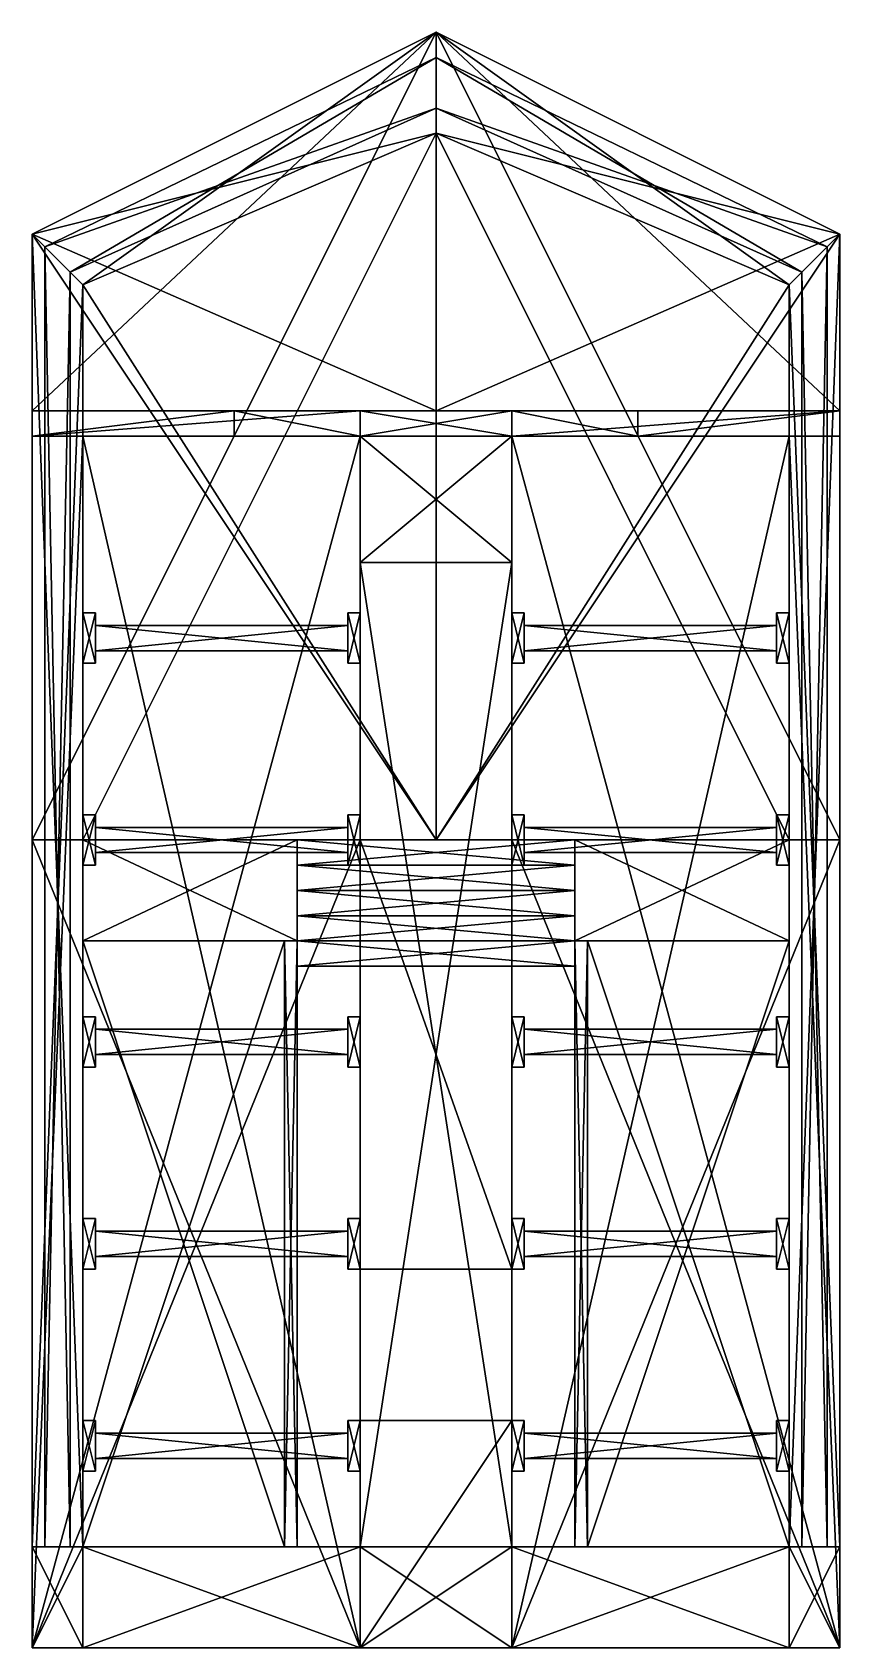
# Model space of a CAD drawing. Extents: x -256 to 256, y -448 to 576.
import ezdxf

# ---------------------------------------------------------------- set-up
doc = ezdxf.new("R2010")
doc.units = 0

msp = doc.modelspace()

# ---------------------------------------------------------------- meshes
at = {"layer": 'OBJECT000', "color": 50}
mesh = msp.add_polyface(dxfattribs=at)
corners = [(0, 576, -128), (0, 64.000031, -128), (-256, 64.000031, -128), (-256, 448.000031, -128), (0, 64.000031, -192), (0, 576, -192), (-256, 448.000031, -192), (-256, 64.000031, -192)]
mesh.append_faces([[corners[k] for k in face] for face in [(1, 3, 0), (5, 7, 4), (7, 3, 2), (1, 5, 4), (6, 0, 3), (2, 4, 7)]], dxfattribs={"vtx0": -1})
mesh.append_faces([[corners[k] for k in face] for face in [(1, 2, 3), (5, 6, 7), (7, 6, 3), (1, 0, 5), (6, 5, 0), (2, 1, 4)]], dxfattribs={"vtx2": -1})
at = {"layer": 'OBJECT001', "color": 50}
mesh = msp.add_polyface(dxfattribs=at)
corners = [(-256, -383.999969, -64), (-256, 448.000031, -64), (-224, 416.000031, -64), (-224, -383.999969, -64), (-256, 448.000031, -128), (-256, -383.999969, -128), (-224, -383.999969, -128), (-224, 416.000031, -128)]
mesh.append_faces([[corners[k] for k in face] for face in [(1, 3, 0), (5, 7, 4), (1, 5, 4), (7, 3, 2), (2, 4, 7), (6, 0, 3)]], dxfattribs={"vtx0": -1})
mesh.append_faces([[corners[k] for k in face] for face in [(1, 2, 3), (5, 6, 7), (1, 0, 5), (7, 6, 3), (2, 1, 4), (6, 5, 0)]], dxfattribs={"vtx2": -1})
at = {"layer": 'OBJECT002', "color": 50}
mesh = msp.add_polyface(dxfattribs=at)
corners = [(-224, 416.000031, -64), (-256, 448.000031, -64), (0, 576, -64), (0, 512, -64), (-256, 448.000031, -128), (-224, 416.000031, -128), (0, 512, -128), (0, 576, -128)]
mesh.append_faces([[corners[k] for k in face] for face in [(1, 3, 0), (5, 7, 4), (1, 5, 4), (7, 3, 2), (2, 4, 7), (6, 0, 3)]], dxfattribs={"vtx0": -1})
mesh.append_faces([[corners[k] for k in face] for face in [(1, 2, 3), (5, 6, 7), (1, 0, 5), (7, 6, 3), (2, 1, 4), (6, 5, 0)]], dxfattribs={"vtx2": -1})
at = {"layer": 'OBJECT003', "color": 50}
mesh = msp.add_polyface(dxfattribs=at)
corners = [(-48, -447.999969, 176), (-224, -447.999969, 64), (-224, -383.999969, 64), (-48, -383.999969, 176), (-48, -383.999969, -32), (-224, -383.999969, -32), (-224, -447.999969, -32), (-48, -447.999969, -32)]
mesh.append_faces([[corners[k] for k in face] for face in [(1, 3, 0), (5, 7, 4), (5, 1, 6), (3, 7, 0), (4, 2, 5), (0, 6, 1)]], dxfattribs={"vtx0": -1})
mesh.append_faces([[corners[k] for k in face] for face in [(1, 2, 3), (5, 6, 7), (5, 2, 1), (3, 4, 7), (4, 3, 2), (0, 7, 6)]], dxfattribs={"vtx2": -1})
at = {"layer": 'OBJECT004', "color": 50}
mesh = msp.add_polyface(dxfattribs=at)
corners = [(-224, -383.999969, -32), (-48, -383.999969, -32), (-48, -447.999969, -32), (-224, -447.999969, -32), (-224, -447.999969, -128), (-48, -447.999969, -128), (-48, -383.999969, -128), (-224, -383.999969, -128)]
mesh.append_faces([[corners[k] for k in face] for face in [(1, 3, 0), (5, 7, 4), (3, 7, 0), (5, 1, 6), (0, 6, 1), (4, 2, 5)]], dxfattribs={"vtx0": -1})
mesh.append_faces([[corners[k] for k in face] for face in [(1, 2, 3), (5, 6, 7), (3, 4, 7), (5, 2, 1), (0, 7, 6), (4, 3, 2)]], dxfattribs={"vtx2": -1})
at = {"layer": 'OBJECT005', "color": 50}
mesh = msp.add_polyface(dxfattribs=at)
corners = [(48, -383.999969, -32), (224, -383.999969, -32), (224, -447.999969, -32), (48, -447.999969, -32), (48, -447.999969, -128), (224, -447.999969, -128), (224, -383.999969, -128), (48, -383.999969, -128)]
mesh.append_faces([[corners[k] for k in face] for face in [(1, 3, 0), (5, 7, 4), (3, 7, 0), (5, 1, 6), (0, 6, 1), (4, 2, 5)]], dxfattribs={"vtx0": -1})
mesh.append_faces([[corners[k] for k in face] for face in [(1, 2, 3), (5, 6, 7), (3, 4, 7), (5, 2, 1), (0, 7, 6), (4, 3, 2)]], dxfattribs={"vtx2": -1})
at = {"layer": 'OBJECT006', "color": 50}
mesh = msp.add_polyface(dxfattribs=at)
corners = [(-224, 0.000031, -112), (-96, 0.000031, -112), (-96, -383.999969, -112), (-224, -383.999969, -112), (-224, -383.999969, -128), (-96, -383.999969, -128), (-96, 0.000031, -128), (-224, 0.000031, -128)]
mesh.append_faces([[corners[k] for k in face] for face in [(1, 3, 0), (5, 7, 4), (3, 7, 0), (5, 1, 6), (0, 6, 1), (4, 2, 5)]], dxfattribs={"vtx0": -1})
mesh.append_faces([[corners[k] for k in face] for face in [(1, 2, 3), (5, 6, 7), (3, 4, 7), (5, 2, 1), (0, 7, 6), (4, 3, 2)]], dxfattribs={"vtx2": -1})
at = {"layer": 'OBJECT007', "color": 50}
mesh = msp.add_polyface(dxfattribs=at)
corners = [(96, 0.000031, -112), (224, 0.000031, -112), (224, -383.999969, -112), (96, -383.999969, -112), (96, -383.999969, -128), (224, -383.999969, -128), (224, 0.000031, -128), (96, 0.000031, -128)]
mesh.append_faces([[corners[k] for k in face] for face in [(1, 3, 0), (5, 7, 4), (3, 7, 0), (5, 1, 6), (0, 6, 1), (4, 2, 5)]], dxfattribs={"vtx0": -1})
mesh.append_faces([[corners[k] for k in face] for face in [(1, 2, 3), (5, 6, 7), (3, 4, 7), (5, 2, 1), (0, 7, 6), (4, 3, 2)]], dxfattribs={"vtx2": -1})
at = {"layer": 'OBJECT008', "color": 50}
mesh = msp.add_polyface(dxfattribs=at)
corners = [(-96, 0.000031, -120), (-88, 0.000031, -120), (-88, -383.999969, -120), (-96, -383.999969, -120), (-96, -383.999969, -128), (-88, -383.999969, -128), (-88, 0.000031, -128), (-96, 0.000031, -128)]
mesh.append_faces([[corners[k] for k in face] for face in [(1, 3, 0), (5, 7, 4), (3, 7, 0), (5, 1, 6), (0, 6, 1), (4, 2, 5)]], dxfattribs={"vtx0": -1})
mesh.append_faces([[corners[k] for k in face] for face in [(1, 2, 3), (5, 6, 7), (3, 4, 7), (5, 2, 1), (0, 7, 6), (4, 3, 2)]], dxfattribs={"vtx2": -1})
at = {"layer": 'OBJECT009', "color": 50}
mesh = msp.add_polyface(dxfattribs=at)
corners = [(88, 0.000031, -120), (96, 0.000031, -120), (96, -383.999969, -120), (88, -383.999969, -120), (88, -383.999969, -128), (96, -383.999969, -128), (96, 0.000031, -128), (88, 0.000031, -128)]
mesh.append_faces([[corners[k] for k in face] for face in [(1, 3, 0), (5, 7, 4), (3, 7, 0), (5, 1, 6), (0, 6, 1), (4, 2, 5)]], dxfattribs={"vtx0": -1})
mesh.append_faces([[corners[k] for k in face] for face in [(1, 2, 3), (5, 6, 7), (3, 4, 7), (5, 2, 1), (0, 7, 6), (4, 3, 2)]], dxfattribs={"vtx2": -1})
at = {"layer": 'OBJECT010', "color": 50}
mesh = msp.add_polyface(dxfattribs=at)
corners = [(-224, 64.000031, -64), (-88, 64.000031, -64), (-88, 0.000031, -64), (-224, 0.000031, -64), (-224, 0.000031, -128), (-88, 0.000031, -128), (-88, 64.000031, -128), (-224, 64.000031, -128)]
mesh.append_faces([[corners[k] for k in face] for face in [(1, 3, 0), (5, 7, 4), (3, 7, 0), (5, 1, 6), (0, 6, 1), (4, 2, 5)]], dxfattribs={"vtx0": -1})
mesh.append_faces([[corners[k] for k in face] for face in [(1, 2, 3), (5, 6, 7), (3, 4, 7), (5, 2, 1), (0, 7, 6), (4, 3, 2)]], dxfattribs={"vtx2": -1})
at = {"layer": 'OBJECT011', "color": 50}
mesh = msp.add_polyface(dxfattribs=at)
corners = [(88, 64.000031, -64), (224, 64.000031, -64), (224, 0.000031, -64), (88, 0.000031, -64), (88, 0.000031, -128), (224, 0.000031, -128), (224, 64.000031, -128), (88, 64.000031, -128)]
mesh.append_faces([[corners[k] for k in face] for face in [(1, 3, 0), (5, 7, 4), (3, 7, 0), (5, 1, 6), (0, 6, 1), (4, 2, 5)]], dxfattribs={"vtx0": -1})
mesh.append_faces([[corners[k] for k in face] for face in [(1, 2, 3), (5, 6, 7), (3, 4, 7), (5, 2, 1), (0, 7, 6), (4, 3, 2)]], dxfattribs={"vtx2": -1})
at = {"layer": 'OBJECT012', "color": 50}
mesh = msp.add_polyface(dxfattribs=at)
corners = [(-88, 0.000031, -120), (88, 0.000031, -120), (88, -15.999969, -120), (-88, -15.999969, -120), (-88, -15.999969, -128), (88, -15.999969, -128), (88, 0.000031, -128), (-88, 0.000031, -128)]
mesh.append_faces([[corners[k] for k in face] for face in [(1, 3, 0), (5, 7, 4), (3, 7, 0), (5, 1, 6), (0, 6, 1), (4, 2, 5)]], dxfattribs={"vtx0": -1})
mesh.append_faces([[corners[k] for k in face] for face in [(1, 2, 3), (5, 6, 7), (3, 4, 7), (5, 2, 1), (0, 7, 6), (4, 3, 2)]], dxfattribs={"vtx2": -1})
at = {"layer": 'OBJECT013', "color": 50}
mesh = msp.add_polyface(dxfattribs=at)
corners = [(-88, 16.000031, -112), (88, 16.000031, -112), (88, 0.000031, -112), (-88, 0.000031, -112), (-88, 0.000031, -128), (88, 0.000031, -128), (88, 16.000031, -128), (-88, 16.000031, -128)]
mesh.append_faces([[corners[k] for k in face] for face in [(1, 3, 0), (5, 7, 4), (3, 7, 0), (5, 1, 6), (0, 6, 1), (4, 2, 5)]], dxfattribs={"vtx0": -1})
mesh.append_faces([[corners[k] for k in face] for face in [(1, 2, 3), (5, 6, 7), (3, 4, 7), (5, 2, 1), (0, 7, 6), (4, 3, 2)]], dxfattribs={"vtx2": -1})
at = {"layer": 'OBJECT014', "color": 50}
mesh = msp.add_polyface(dxfattribs=at)
corners = [(-88, 32.000031, -104), (88, 32.000031, -104), (88, 16.000031, -104), (-88, 16.000031, -104), (-88, 16.000031, -128), (88, 16.000031, -128), (88, 32.000031, -128), (-88, 32.000031, -128)]
mesh.append_faces([[corners[k] for k in face] for face in [(1, 3, 0), (5, 7, 4), (3, 7, 0), (5, 1, 6), (0, 6, 1), (4, 2, 5)]], dxfattribs={"vtx0": -1})
mesh.append_faces([[corners[k] for k in face] for face in [(1, 2, 3), (5, 6, 7), (3, 4, 7), (5, 2, 1), (0, 7, 6), (4, 3, 2)]], dxfattribs={"vtx2": -1})
at = {"layer": 'OBJECT015', "color": 50}
mesh = msp.add_polyface(dxfattribs=at)
corners = [(-88, 48.000031, -96), (88, 48.000031, -96), (88, 32.000031, -96), (-88, 32.000031, -96), (-88, 32.000031, -128), (88, 32.000031, -128), (88, 48.000031, -128), (-88, 48.000031, -128)]
mesh.append_faces([[corners[k] for k in face] for face in [(1, 3, 0), (5, 7, 4), (3, 7, 0), (5, 1, 6), (0, 6, 1), (4, 2, 5)]], dxfattribs={"vtx0": -1})
mesh.append_faces([[corners[k] for k in face] for face in [(1, 2, 3), (5, 6, 7), (3, 4, 7), (5, 2, 1), (0, 7, 6), (4, 3, 2)]], dxfattribs={"vtx2": -1})
at = {"layer": 'OBJECT016', "color": 50}
mesh = msp.add_polyface(dxfattribs=at)
corners = [(-88, 64.000031, -88), (88, 64.000031, -88), (88, 48.000031, -88), (-88, 48.000031, -88), (-88, 48.000031, -128), (88, 48.000031, -128), (88, 64.000031, -128), (-88, 64.000031, -128)]
mesh.append_faces([[corners[k] for k in face] for face in [(1, 3, 0), (5, 7, 4), (3, 7, 0), (5, 1, 6), (0, 6, 1), (4, 2, 5)]], dxfattribs={"vtx0": -1})
mesh.append_faces([[corners[k] for k in face] for face in [(1, 2, 3), (5, 6, 7), (3, 4, 7), (5, 2, 1), (0, 7, 6), (4, 3, 2)]], dxfattribs={"vtx2": -1})
at = {"layer": 'OBJECT017', "color": 50}
mesh = msp.add_polyface(dxfattribs=at)
corners = [(0, 64.000031, -80), (-224, 64.000031, -80), (-224, 416.000031, -80), (0, 512, -80), (0, 512, -128), (-224, 416.000031, -128), (-224, 64.000031, -128), (0, 64.000031, -128)]
mesh.append_faces([[corners[k] for k in face] for face in [(1, 3, 0), (5, 7, 4), (5, 1, 6), (3, 7, 0), (4, 2, 5), (0, 6, 1)]], dxfattribs={"vtx0": -1})
mesh.append_faces([[corners[k] for k in face] for face in [(1, 2, 3), (5, 6, 7), (5, 2, 1), (3, 4, 7), (4, 3, 2), (0, 7, 6)]], dxfattribs={"vtx2": -1})
at = {"layer": 'OBJECT018', "color": 50}
mesh = msp.add_polyface(dxfattribs=at)
corners = [(-248, 440.000031, 32), (-232, 424.000031, 32), (-232, -383.999969, 32), (-248, -383.999969, 32), (-248, -383.999969, -64), (-232, -383.999969, -64), (-232, 424.000031, -64), (-248, 440.000031, -64)]
mesh.append_faces([[corners[k] for k in face] for face in [(1, 3, 0), (5, 7, 4), (3, 7, 0), (5, 1, 6), (0, 6, 1), (4, 2, 5)]], dxfattribs={"vtx0": -1})
mesh.append_faces([[corners[k] for k in face] for face in [(1, 2, 3), (5, 6, 7), (3, 4, 7), (5, 2, 1), (0, 7, 6), (4, 3, 2)]], dxfattribs={"vtx2": -1})
at = {"layer": 'OBJECT019', "color": 50}
mesh = msp.add_polyface(dxfattribs=at)
corners = [(-256, -383.999969, 64), (-256, 448.000031, 64), (-224, 416.000031, 64), (-224, -383.999969, 64), (-256, 448.000031, 32), (-256, -383.999969, 32), (-224, -383.999969, 32), (-224, 416.000031, 32)]
mesh.append_faces([[corners[k] for k in face] for face in [(1, 3, 0), (5, 7, 4), (1, 5, 4), (7, 3, 2), (2, 4, 7), (6, 0, 3)]], dxfattribs={"vtx0": -1})
mesh.append_faces([[corners[k] for k in face] for face in [(1, 2, 3), (5, 6, 7), (1, 0, 5), (7, 6, 3), (2, 1, 4), (6, 5, 0)]], dxfattribs={"vtx2": -1})
at = {"layer": 'OBJECT020', "color": 50}
mesh = msp.add_polyface(dxfattribs=at)
corners = [(-224, 416.000031, 64), (-256, 448.000031, 64), (0, 576, 64), (0, 512, 64), (-256, 448.000031, 32), (-224, 416.000031, 32), (0, 512, 32), (0, 576, 32)]
mesh.append_faces([[corners[k] for k in face] for face in [(1, 3, 0), (5, 7, 4), (1, 5, 4), (7, 3, 2), (2, 4, 7), (6, 0, 3)]], dxfattribs={"vtx0": -1})
mesh.append_faces([[corners[k] for k in face] for face in [(1, 2, 3), (5, 6, 7), (1, 0, 5), (7, 6, 3), (2, 1, 4), (6, 5, 0)]], dxfattribs={"vtx2": -1})
at = {"layer": 'OBJECT021', "color": 50}
mesh = msp.add_polyface(dxfattribs=at)
corners = [(-256, 319.999664, 64), (-48, 319.999664, 192), (-48, -447.999969, 192), (-256, -447.999969, 64), (-224, -447.999969, 64), (-48, -447.999969, 176), (-48, 319.999664, 176), (-224, 319.999664, 64)]
mesh.append_faces([[corners[k] for k in face] for face in [(1, 3, 0), (5, 7, 4), (3, 7, 0), (5, 1, 6), (0, 6, 1), (4, 2, 5)]], dxfattribs={"vtx0": -1})
mesh.append_faces([[corners[k] for k in face] for face in [(1, 2, 3), (5, 6, 7), (3, 4, 7), (5, 2, 1), (0, 7, 6), (4, 3, 2)]], dxfattribs={"vtx2": -1})
at = {"layer": 'OBJECT022', "color": 50}
mesh = msp.add_polyface(dxfattribs=at)
corners = [(256, 319.999664, 64), (256, -447.999969, 64), (48, -447.999969, 192), (48, 319.999664, 192), (224, -447.999969, 64), (224, 319.999664, 64), (48, 319.999664, 176), (48, -447.999969, 176)]
mesh.append_faces([[corners[k] for k in face] for face in [(1, 3, 0), (5, 7, 4), (5, 1, 0), (3, 7, 6), (6, 0, 3), (2, 4, 7)]], dxfattribs={"vtx0": -1})
mesh.append_faces([[corners[k] for k in face] for face in [(1, 2, 3), (5, 6, 7), (5, 4, 1), (3, 2, 7), (6, 5, 0), (2, 1, 4)]], dxfattribs={"vtx2": -1})
at = {"layer": 'OBJECT023', "color": 50}
mesh = msp.add_polyface(dxfattribs=at)
corners = [(-48, 240.000031, 192), (48, 240.000031, 192), (48, -383.999969, 192), (-48, -383.999969, 192), (-48, -383.999969, 128), (48, -383.999969, 128), (48, 240.000031, 128), (-48, 240.000031, 128)]
mesh.append_faces([[corners[k] for k in face] for face in [(1, 3, 0), (5, 7, 4), (3, 7, 0), (5, 1, 6), (0, 6, 1), (4, 2, 5)]], dxfattribs={"vtx0": -1})
mesh.append_faces([[corners[k] for k in face] for face in [(1, 2, 3), (5, 6, 7), (3, 4, 7), (5, 2, 1), (0, 7, 6), (4, 3, 2)]], dxfattribs={"vtx2": -1})
at = {"layer": 'OBJECT024', "color": 50}
mesh = msp.add_polyface(dxfattribs=at)
corners = [(224, -447.999969, 64), (48, -447.999969, 176), (48, -383.999969, 176), (224, -383.999969, 64), (224, -383.999969, -32), (48, -383.999969, -32), (48, -447.999969, -32), (224, -447.999969, -32)]
mesh.append_faces([[corners[k] for k in face] for face in [(1, 3, 0), (5, 7, 4), (7, 3, 4), (1, 5, 2), (4, 2, 5), (0, 6, 1)]], dxfattribs={"vtx0": -1})
mesh.append_faces([[corners[k] for k in face] for face in [(1, 2, 3), (5, 6, 7), (7, 0, 3), (1, 6, 5), (4, 3, 2), (0, 7, 6)]], dxfattribs={"vtx2": -1})
at = {"layer": 'OBJECT025', "color": 50}
mesh = msp.add_polyface(dxfattribs=at)
corners = [(-48, -383.999969, 192.000061), (48, -383.999969, 192.000061), (48, -448.000031, 192.000061), (-48, -448.000031, 192.000061), (-48, -448.000031, -127.999939), (48, -448.000031, -127.999939), (48, -383.999969, -127.999939), (-48, -383.999969, -127.999939)]
mesh.append_faces([[corners[k] for k in face] for face in [(1, 3, 0), (5, 7, 4), (3, 7, 0), (5, 1, 6), (0, 6, 1), (4, 2, 5)]], dxfattribs={"vtx0": -1})
mesh.append_faces([[corners[k] for k in face] for face in [(1, 2, 3), (5, 6, 7), (3, 4, 7), (5, 2, 1), (0, 7, 6), (4, 3, 2)]], dxfattribs={"vtx2": -1})
at = {"layer": 'OBJECT026', "color": 50}
mesh = msp.add_polyface(dxfattribs=at)
corners = [(224, -383.999969, 64), (256, -383.999969, 64), (256, -447.999969, 64), (224, -447.999969, 64), (224, -447.999969, -128), (256, -447.999969, -128), (256, -383.999969, -128), (224, -383.999969, -128)]
mesh.append_faces([[corners[k] for k in face] for face in [(1, 3, 0), (5, 7, 4), (3, 7, 0), (5, 1, 6), (0, 6, 1), (4, 2, 5)]], dxfattribs={"vtx0": -1})
mesh.append_faces([[corners[k] for k in face] for face in [(1, 2, 3), (5, 6, 7), (3, 4, 7), (5, 2, 1), (0, 7, 6), (4, 3, 2)]], dxfattribs={"vtx2": -1})
at = {"layer": 'OBJECT027', "color": 50}
mesh = msp.add_polyface(dxfattribs=at)
corners = [(-256, -383.999969, 64), (-224, -383.999969, 64), (-224, -447.999969, 64), (-256, -447.999969, 64), (-256, -447.999969, -128), (-224, -447.999969, -128), (-224, -383.999969, -128), (-256, -383.999969, -128)]
mesh.append_faces([[corners[k] for k in face] for face in [(1, 3, 0), (5, 7, 4), (3, 7, 0), (5, 1, 6), (0, 6, 1), (4, 2, 5)]], dxfattribs={"vtx0": -1})
mesh.append_faces([[corners[k] for k in face] for face in [(1, 2, 3), (5, 6, 7), (3, 4, 7), (5, 2, 1), (0, 7, 6), (4, 3, 2)]], dxfattribs={"vtx2": -1})
at = {"layer": 'OBJECT028', "color": 50}
mesh = msp.add_polyface(dxfattribs=at)
corners = [(0, 512, -64), (0, 576, -64), (256, 448.000031, -64), (224, 416.000031, -64), (0, 576, -128), (0, 512, -128), (224, 416.000031, -128), (256, 448.000031, -128)]
mesh.append_faces([[corners[k] for k in face] for face in [(1, 3, 0), (5, 7, 4), (3, 7, 6), (5, 1, 0), (2, 4, 7), (6, 0, 3)]], dxfattribs={"vtx0": -1})
mesh.append_faces([[corners[k] for k in face] for face in [(1, 2, 3), (5, 6, 7), (3, 2, 7), (5, 4, 1), (2, 1, 4), (6, 5, 0)]], dxfattribs={"vtx2": -1})
at = {"layer": 'OBJECT029', "color": 50}
mesh = msp.add_polyface(dxfattribs=at)
corners = [(0, 512, 64), (0, 576, 64), (256, 448.000031, 64), (224, 416.000031, 64), (0, 576, 32), (0, 512, 32), (224, 416.000031, 32), (256, 448.000031, 32)]
mesh.append_faces([[corners[k] for k in face] for face in [(1, 3, 0), (5, 7, 4), (3, 7, 6), (5, 1, 0), (2, 4, 7), (6, 0, 3)]], dxfattribs={"vtx0": -1})
mesh.append_faces([[corners[k] for k in face] for face in [(1, 2, 3), (5, 6, 7), (3, 2, 7), (5, 4, 1), (2, 1, 4), (6, 5, 0)]], dxfattribs={"vtx2": -1})
at = {"layer": 'OBJECT030', "color": 50}
mesh = msp.add_polyface(dxfattribs=at)
corners = [(224, -383.999969, 64), (224, 416.000031, 64), (256, 448.000031, 64), (256, -383.999969, 64), (224, 416.000031, 32), (224, -383.999969, 32), (256, -383.999969, 32), (256, 448.000031, 32)]
mesh.append_faces([[corners[k] for k in face] for face in [(1, 3, 0), (5, 7, 4), (3, 7, 6), (5, 1, 0), (2, 4, 7), (6, 0, 3)]], dxfattribs={"vtx0": -1})
mesh.append_faces([[corners[k] for k in face] for face in [(1, 2, 3), (5, 6, 7), (3, 2, 7), (5, 4, 1), (2, 1, 4), (6, 5, 0)]], dxfattribs={"vtx2": -1})
at = {"layer": 'OBJECT031', "color": 50}
mesh = msp.add_polyface(dxfattribs=at)
corners = [(232, 424.000031, 32), (248, 440.000031, 32), (248, -383.999969, 32), (232, -383.999969, 32), (232, -383.999969, -64), (248, -383.999969, -64), (248, 440.000031, -64), (232, 424.000031, -64)]
mesh.append_faces([[corners[k] for k in face] for face in [(1, 3, 0), (5, 7, 4), (3, 7, 0), (5, 1, 6), (0, 6, 1), (4, 2, 5)]], dxfattribs={"vtx0": -1})
mesh.append_faces([[corners[k] for k in face] for face in [(1, 2, 3), (5, 6, 7), (3, 4, 7), (5, 2, 1), (0, 7, 6), (4, 3, 2)]], dxfattribs={"vtx2": -1})
at = {"layer": 'OBJECT032', "color": 50}
mesh = msp.add_polyface(dxfattribs=at)
corners = [(224, -383.999969, -64), (224, 416.000031, -64), (256, 448.000031, -64), (256, -383.999969, -64), (224, 416.000031, -128), (224, -383.999969, -128), (256, -383.999969, -128), (256, 448.000031, -128)]
mesh.append_faces([[corners[k] for k in face] for face in [(1, 3, 0), (5, 7, 4), (3, 7, 6), (5, 1, 0), (2, 4, 7), (6, 0, 3)]], dxfattribs={"vtx0": -1})
mesh.append_faces([[corners[k] for k in face] for face in [(1, 2, 3), (5, 6, 7), (3, 2, 7), (5, 4, 1), (2, 1, 4), (6, 5, 0)]], dxfattribs={"vtx2": -1})
at = {"layer": 'OBJECT033', "color": 50}
mesh = msp.add_polyface(dxfattribs=at)
corners = [(0, 512, -80), (224, 416.000031, -80), (224, 64.000031, -80), (0, 64.000031, -80), (0, 64.000031, -128), (224, 64.000031, -128), (224, 416.000031, -128), (0, 512, -128)]
mesh.append_faces([[corners[k] for k in face] for face in [(1, 3, 0), (5, 7, 4), (1, 5, 2), (7, 3, 4), (0, 6, 1), (4, 2, 5)]], dxfattribs={"vtx0": -1})
mesh.append_faces([[corners[k] for k in face] for face in [(1, 2, 3), (5, 6, 7), (1, 6, 5), (7, 0, 3), (0, 7, 6), (4, 3, 2)]], dxfattribs={"vtx2": -1})
at = {"layer": 'OBJECT034', "color": 50}
mesh = msp.add_polyface(dxfattribs=at)
corners = [(0, 560, 32), (0, 528, 32), (-232, 424.000031, 32), (-248, 440.000031, 32), (0, 528, -64), (0, 560, -64), (-248, 440.000031, -64), (-232, 424.000031, -64)]
mesh.append_faces([[corners[k] for k in face] for face in [(1, 3, 0), (5, 7, 4), (7, 3, 2), (1, 5, 4), (6, 0, 3), (2, 4, 7)]], dxfattribs={"vtx0": -1})
mesh.append_faces([[corners[k] for k in face] for face in [(1, 2, 3), (5, 6, 7), (7, 6, 3), (1, 0, 5), (6, 5, 0), (2, 1, 4)]], dxfattribs={"vtx2": -1})
at = {"layer": 'OBJECT035', "color": 50}
mesh = msp.add_polyface(dxfattribs=at)
corners = [(248, 440.000031, 32), (232, 424.000031, 32), (0, 528, 32), (0, 560, 32), (232, 424.000031, -64), (248, 440.000031, -64), (0, 560, -64), (0, 528, -64)]
mesh.append_faces([[corners[k] for k in face] for face in [(1, 3, 0), (5, 7, 4), (5, 1, 0), (3, 7, 6), (6, 0, 3), (2, 4, 7)]], dxfattribs={"vtx0": -1})
mesh.append_faces([[corners[k] for k in face] for face in [(1, 2, 3), (5, 6, 7), (5, 4, 1), (3, 2, 7), (6, 5, 0), (2, 1, 4)]], dxfattribs={"vtx2": -1})
at = {"layer": 'OBJECT036', "color": 50}
mesh = msp.add_polyface(dxfattribs=at)
corners = [(-48, 336.000031, 192), (-48, 320.000031, 192), (-128, 320.000031, 144), (-128, 336.000031, 144), (-48, 320.000031, 64), (-48, 336.000031, 64), (-256, 336.000031, 64), (-256, 320.000031, 64)]
mesh.append_faces([[corners[k] for k in face] for face in [(1, 3, 0), (5, 7, 4), (7, 3, 2), (1, 5, 4), (6, 0, 3), (2, 4, 7)]], dxfattribs={"vtx0": -1})
mesh.append_faces([[corners[k] for k in face] for face in [(1, 2, 3), (5, 6, 7), (7, 6, 3), (1, 0, 5), (6, 5, 0), (2, 1, 4)]], dxfattribs={"vtx2": -1})
at = {"layer": 'OBJECT037', "color": 50}
mesh = msp.add_polyface(dxfattribs=at)
corners = [(128, 336.000031, 144), (128, 320.000031, 144), (48, 320.000031, 192), (48, 336.000031, 192), (256, 320.000031, 64), (256, 336.000031, 64), (48, 336.000031, 64), (48, 320.000031, 64)]
mesh.append_faces([[corners[k] for k in face] for face in [(1, 3, 0), (5, 7, 4), (5, 1, 0), (3, 7, 6), (6, 0, 3), (2, 4, 7)]], dxfattribs={"vtx0": -1})
mesh.append_faces([[corners[k] for k in face] for face in [(1, 2, 3), (5, 6, 7), (5, 4, 1), (3, 2, 7), (6, 5, 0), (2, 1, 4)]], dxfattribs={"vtx2": -1})
at = {"layer": 'OBJECT038', "color": 50}
mesh = msp.add_polyface(dxfattribs=at)
corners = [(48, 240.000031, 192), (-48, 240.000031, 192), (-48, 320.000031, 192), (48, 320.000031, 192), (48, 320.000031, 64), (-48, 320.000031, 64), (-48, 240.000031, 128), (48, 240.000031, 128)]
mesh.append_faces([[corners[k] for k in face] for face in [(1, 3, 0), (5, 7, 4), (5, 1, 6), (3, 7, 0), (4, 2, 5), (0, 6, 1)]], dxfattribs={"vtx0": -1})
mesh.append_faces([[corners[k] for k in face] for face in [(1, 2, 3), (5, 6, 7), (5, 2, 1), (3, 4, 7), (4, 3, 2), (0, 7, 6)]], dxfattribs={"vtx2": -1})
at = {"layer": 'OBJECT039', "color": 50}
mesh = msp.add_polyface(dxfattribs=at)
corners = [(48, 320.000031, 192), (-48, 320.000031, 192), (-48, 336.000031, 192), (48, 336.000031, 192), (48, 336.000031, 64), (-48, 336.000031, 64), (-48, 320.000031, 64), (48, 320.000031, 64)]
mesh.append_faces([[corners[k] for k in face] for face in [(1, 3, 0), (5, 7, 4), (5, 1, 6), (3, 7, 0), (4, 2, 5), (0, 6, 1)]], dxfattribs={"vtx0": -1})
mesh.append_faces([[corners[k] for k in face] for face in [(1, 2, 3), (5, 6, 7), (5, 2, 1), (3, 4, 7), (4, 3, 2), (0, 7, 6)]], dxfattribs={"vtx2": -1})
at = {"layer": 'OBJECT040', "color": 50}
mesh = msp.add_polyface(dxfattribs=at)
corners = [(-256, 336.000031, 80), (-256, 448.000031, 80), (0, 576, 192), (0, 336.000031, 192), (-256, 448.000031, 64), (-256, 336.000031, 64), (0, 336.000031, 64), (0, 576, 64)]
mesh.append_faces([[corners[k] for k in face] for face in [(1, 3, 0), (5, 7, 4), (1, 5, 4), (7, 3, 2), (2, 4, 7), (6, 0, 3)]], dxfattribs={"vtx0": -1})
mesh.append_faces([[corners[k] for k in face] for face in [(1, 2, 3), (5, 6, 7), (1, 0, 5), (7, 6, 3), (2, 1, 4), (6, 5, 0)]], dxfattribs={"vtx2": -1})
at = {"layer": 'OBJECT041', "color": 50}
mesh = msp.add_polyface(dxfattribs=at)
corners = [(0, 336.000031, 192), (0, 576, 192), (256, 448.000031, 80), (256, 336.000031, 80), (0, 576, 64), (0, 336.000031, 64), (256, 336.000031, 64), (256, 448.000031, 64)]
mesh.append_faces([[corners[k] for k in face] for face in [(1, 3, 0), (5, 7, 4), (3, 7, 6), (5, 1, 0), (2, 4, 7), (6, 0, 3)]], dxfattribs={"vtx0": -1})
mesh.append_faces([[corners[k] for k in face] for face in [(1, 2, 3), (5, 6, 7), (3, 2, 7), (5, 4, 1), (2, 1, 4), (6, 5, 0)]], dxfattribs={"vtx2": -1})
at = {"layer": 'OBJECT042', "color": 50}
mesh = msp.add_polyface(dxfattribs=at)
corners = [(-56, -47.999969, 168), (-48, -47.999969, 168), (-48, -79.999969, 168), (-56, -79.999969, 168), (-56, -79.999969, 136), (-48, -79.999969, 136), (-48, -47.999969, 136), (-56, -47.999969, 136)]
mesh.append_faces([[corners[k] for k in face] for face in [(1, 3, 0), (5, 7, 4), (3, 7, 0), (5, 1, 6), (0, 6, 1), (4, 2, 5)]], dxfattribs={"vtx0": -1})
mesh.append_faces([[corners[k] for k in face] for face in [(1, 2, 3), (5, 6, 7), (3, 4, 7), (5, 2, 1), (0, 7, 6), (4, 3, 2)]], dxfattribs={"vtx2": -1})
at = {"layer": 'OBJECT043', "color": 50}
mesh = msp.add_polyface(dxfattribs=at)
corners = [(48, -47.999969, 168), (56, -47.999969, 168), (56, -79.999969, 168), (48, -79.999969, 168), (48, -79.999969, 136), (56, -79.999969, 136), (56, -47.999969, 136), (48, -47.999969, 136)]
mesh.append_faces([[corners[k] for k in face] for face in [(1, 3, 0), (5, 7, 4), (3, 7, 0), (5, 1, 6), (0, 6, 1), (4, 2, 5)]], dxfattribs={"vtx0": -1})
mesh.append_faces([[corners[k] for k in face] for face in [(1, 2, 3), (5, 6, 7), (3, 4, 7), (5, 2, 1), (0, 7, 6), (4, 3, 2)]], dxfattribs={"vtx2": -1})
at = {"layer": 'OBJECT044', "color": 50}
mesh = msp.add_polyface(dxfattribs=at)
corners = [(-224, -47.999969, 64), (-216, -47.999969, 64), (-216, -79.999969, 64), (-224, -79.999969, 64), (-224, -79.999969, 32), (-216, -79.999969, 32), (-216, -47.999969, 32), (-224, -47.999969, 32)]
mesh.append_faces([[corners[k] for k in face] for face in [(1, 3, 0), (5, 7, 4), (3, 7, 0), (5, 1, 6), (0, 6, 1), (4, 2, 5)]], dxfattribs={"vtx0": -1})
mesh.append_faces([[corners[k] for k in face] for face in [(1, 2, 3), (5, 6, 7), (3, 4, 7), (5, 2, 1), (0, 7, 6), (4, 3, 2)]], dxfattribs={"vtx2": -1})
at = {"layer": 'OBJECT045', "color": 50}
mesh = msp.add_polyface(dxfattribs=at)
corners = [(216, -47.999969, 64), (224, -47.999969, 64), (224, -79.999969, 64), (216, -79.999969, 64), (216, -79.999969, 32), (224, -79.999969, 32), (224, -47.999969, 32), (216, -47.999969, 32)]
mesh.append_faces([[corners[k] for k in face] for face in [(1, 3, 0), (5, 7, 4), (3, 7, 0), (5, 1, 6), (0, 6, 1), (4, 2, 5)]], dxfattribs={"vtx0": -1})
mesh.append_faces([[corners[k] for k in face] for face in [(1, 2, 3), (5, 6, 7), (3, 4, 7), (5, 2, 1), (0, 7, 6), (4, 3, 2)]], dxfattribs={"vtx2": -1})
at = {"layer": 'OBJECT046', "color": 50}
mesh = msp.add_polyface(dxfattribs=at)
corners = [(-56, -175.999969, 168), (-48, -175.999969, 168), (-48, -207.999969, 168), (-56, -207.999969, 168), (-56, -207.999969, 136), (-48, -207.999969, 136), (-48, -175.999969, 136), (-56, -175.999969, 136)]
mesh.append_faces([[corners[k] for k in face] for face in [(1, 3, 0), (5, 7, 4), (3, 7, 0), (5, 1, 6), (0, 6, 1), (4, 2, 5)]], dxfattribs={"vtx0": -1})
mesh.append_faces([[corners[k] for k in face] for face in [(1, 2, 3), (5, 6, 7), (3, 4, 7), (5, 2, 1), (0, 7, 6), (4, 3, 2)]], dxfattribs={"vtx2": -1})
at = {"layer": 'OBJECT047', "color": 50}
mesh = msp.add_polyface(dxfattribs=at)
corners = [(-224, -175.999969, 64), (-216, -175.999969, 64), (-216, -207.999969, 64), (-224, -207.999969, 64), (-224, -207.999969, 32), (-216, -207.999969, 32), (-216, -175.999969, 32), (-224, -175.999969, 32)]
mesh.append_faces([[corners[k] for k in face] for face in [(1, 3, 0), (5, 7, 4), (3, 7, 0), (5, 1, 6), (0, 6, 1), (4, 2, 5)]], dxfattribs={"vtx0": -1})
mesh.append_faces([[corners[k] for k in face] for face in [(1, 2, 3), (5, 6, 7), (3, 4, 7), (5, 2, 1), (0, 7, 6), (4, 3, 2)]], dxfattribs={"vtx2": -1})
at = {"layer": 'OBJECT048', "color": 50}
mesh = msp.add_polyface(dxfattribs=at)
corners = [(48, -175.999969, 168), (56, -175.999969, 168), (56, -207.999969, 168), (48, -207.999969, 168), (48, -207.999969, 136), (56, -207.999969, 136), (56, -175.999969, 136), (48, -175.999969, 136)]
mesh.append_faces([[corners[k] for k in face] for face in [(1, 3, 0), (5, 7, 4), (3, 7, 0), (5, 1, 6), (0, 6, 1), (4, 2, 5)]], dxfattribs={"vtx0": -1})
mesh.append_faces([[corners[k] for k in face] for face in [(1, 2, 3), (5, 6, 7), (3, 4, 7), (5, 2, 1), (0, 7, 6), (4, 3, 2)]], dxfattribs={"vtx2": -1})
at = {"layer": 'OBJECT049', "color": 50}
mesh = msp.add_polyface(dxfattribs=at)
corners = [(216, -175.999969, 64), (224, -175.999969, 64), (224, -207.999969, 64), (216, -207.999969, 64), (216, -207.999969, 32), (224, -207.999969, 32), (224, -175.999969, 32), (216, -175.999969, 32)]
mesh.append_faces([[corners[k] for k in face] for face in [(1, 3, 0), (5, 7, 4), (3, 7, 0), (5, 1, 6), (0, 6, 1), (4, 2, 5)]], dxfattribs={"vtx0": -1})
mesh.append_faces([[corners[k] for k in face] for face in [(1, 2, 3), (5, 6, 7), (3, 4, 7), (5, 2, 1), (0, 7, 6), (4, 3, 2)]], dxfattribs={"vtx2": -1})
at = {"layer": 'OBJECT050', "color": 50}
mesh = msp.add_polyface(dxfattribs=at)
corners = [(48, -303.999969, 168), (56, -303.999969, 168), (56, -335.999969, 168), (48, -335.999969, 168), (48, -335.999969, 136), (56, -335.999969, 136), (56, -303.999969, 136), (48, -303.999969, 136)]
mesh.append_faces([[corners[k] for k in face] for face in [(1, 3, 0), (5, 7, 4), (3, 7, 0), (5, 1, 6), (0, 6, 1), (4, 2, 5)]], dxfattribs={"vtx0": -1})
mesh.append_faces([[corners[k] for k in face] for face in [(1, 2, 3), (5, 6, 7), (3, 4, 7), (5, 2, 1), (0, 7, 6), (4, 3, 2)]], dxfattribs={"vtx2": -1})
at = {"layer": 'OBJECT051', "color": 50}
mesh = msp.add_polyface(dxfattribs=at)
corners = [(216, -303.999969, 64), (224, -303.999969, 64), (224, -335.999969, 64), (216, -335.999969, 64), (216, -335.999969, 32), (224, -335.999969, 32), (224, -303.999969, 32), (216, -303.999969, 32)]
mesh.append_faces([[corners[k] for k in face] for face in [(1, 3, 0), (5, 7, 4), (3, 7, 0), (5, 1, 6), (0, 6, 1), (4, 2, 5)]], dxfattribs={"vtx0": -1})
mesh.append_faces([[corners[k] for k in face] for face in [(1, 2, 3), (5, 6, 7), (3, 4, 7), (5, 2, 1), (0, 7, 6), (4, 3, 2)]], dxfattribs={"vtx2": -1})
at = {"layer": 'OBJECT052', "color": 50}
mesh = msp.add_polyface(dxfattribs=at)
corners = [(-224, -303.999969, 64), (-216, -303.999969, 64), (-216, -335.999969, 64), (-224, -335.999969, 64), (-224, -335.999969, 32), (-216, -335.999969, 32), (-216, -303.999969, 32), (-224, -303.999969, 32)]
mesh.append_faces([[corners[k] for k in face] for face in [(1, 3, 0), (5, 7, 4), (3, 7, 0), (5, 1, 6), (0, 6, 1), (4, 2, 5)]], dxfattribs={"vtx0": -1})
mesh.append_faces([[corners[k] for k in face] for face in [(1, 2, 3), (5, 6, 7), (3, 4, 7), (5, 2, 1), (0, 7, 6), (4, 3, 2)]], dxfattribs={"vtx2": -1})
at = {"layer": 'OBJECT053', "color": 50}
mesh = msp.add_polyface(dxfattribs=at)
corners = [(-56, -303.999969, 168), (-48, -303.999969, 168), (-48, -335.999969, 168), (-56, -335.999969, 168), (-56, -335.999969, 136), (-48, -335.999969, 136), (-48, -303.999969, 136), (-56, -303.999969, 136)]
mesh.append_faces([[corners[k] for k in face] for face in [(1, 3, 0), (5, 7, 4), (3, 7, 0), (5, 1, 6), (0, 6, 1), (4, 2, 5)]], dxfattribs={"vtx0": -1})
mesh.append_faces([[corners[k] for k in face] for face in [(1, 2, 3), (5, 6, 7), (3, 4, 7), (5, 2, 1), (0, 7, 6), (4, 3, 2)]], dxfattribs={"vtx2": -1})
at = {"layer": 'OBJECT054', "color": 50}
mesh = msp.add_polyface(dxfattribs=at)
corners = [(-56, -71.999969, 160), (-216, -71.999969, 56), (-216, -55.999969, 56), (-56, -55.999969, 160), (-56, -55.999969, 144), (-216, -55.999969, 40), (-216, -71.999969, 40), (-56, -71.999969, 144)]
mesh.append_faces([[corners[k] for k in face] for face in [(1, 3, 0), (5, 7, 4), (5, 1, 6), (3, 7, 0), (4, 2, 5), (0, 6, 1)]], dxfattribs={"vtx0": -1})
mesh.append_faces([[corners[k] for k in face] for face in [(1, 2, 3), (5, 6, 7), (5, 2, 1), (3, 4, 7), (4, 3, 2), (0, 7, 6)]], dxfattribs={"vtx2": -1})
at = {"layer": 'OBJECT055', "color": 50}
mesh = msp.add_polyface(dxfattribs=at)
corners = [(56, -55.999969, 160), (216, -55.999969, 56), (216, -71.999969, 56), (56, -71.999969, 160), (56, -71.999969, 144), (216, -71.999969, 40), (216, -55.999969, 40), (56, -55.999969, 144)]
mesh.append_faces([[corners[k] for k in face] for face in [(1, 3, 0), (5, 7, 4), (1, 5, 2), (7, 3, 4), (0, 6, 1), (4, 2, 5)]], dxfattribs={"vtx0": -1})
mesh.append_faces([[corners[k] for k in face] for face in [(1, 2, 3), (5, 6, 7), (1, 6, 5), (7, 0, 3), (0, 7, 6), (4, 3, 2)]], dxfattribs={"vtx2": -1})
at = {"layer": 'OBJECT056', "color": 50}
mesh = msp.add_polyface(dxfattribs=at)
corners = [(56, -183.999969, 160), (216, -183.999969, 56), (216, -199.999969, 56), (56, -199.999969, 160), (56, -199.999969, 144), (216, -199.999969, 40), (216, -183.999969, 40), (56, -183.999969, 144)]
mesh.append_faces([[corners[k] for k in face] for face in [(1, 3, 0), (5, 7, 4), (1, 5, 2), (7, 3, 4), (0, 6, 1), (4, 2, 5)]], dxfattribs={"vtx0": -1})
mesh.append_faces([[corners[k] for k in face] for face in [(1, 2, 3), (5, 6, 7), (1, 6, 5), (7, 0, 3), (0, 7, 6), (4, 3, 2)]], dxfattribs={"vtx2": -1})
at = {"layer": 'OBJECT057', "color": 50}
mesh = msp.add_polyface(dxfattribs=at)
corners = [(-56, -199.999969, 160), (-216, -199.999969, 56), (-216, -183.999969, 56), (-56, -183.999969, 160), (-56, -183.999969, 144), (-216, -183.999969, 40), (-216, -199.999969, 40), (-56, -199.999969, 144)]
mesh.append_faces([[corners[k] for k in face] for face in [(1, 3, 0), (5, 7, 4), (5, 1, 6), (3, 7, 0), (4, 2, 5), (0, 6, 1)]], dxfattribs={"vtx0": -1})
mesh.append_faces([[corners[k] for k in face] for face in [(1, 2, 3), (5, 6, 7), (5, 2, 1), (3, 4, 7), (4, 3, 2), (0, 7, 6)]], dxfattribs={"vtx2": -1})
at = {"layer": 'OBJECT058', "color": 50}
mesh = msp.add_polyface(dxfattribs=at)
corners = [(56, -311.999969, 160), (216, -311.999969, 56), (216, -327.999969, 56), (56, -327.999969, 160), (56, -327.999969, 144), (216, -327.999969, 40), (216, -311.999969, 40), (56, -311.999969, 144)]
mesh.append_faces([[corners[k] for k in face] for face in [(1, 3, 0), (5, 7, 4), (1, 5, 2), (7, 3, 4), (0, 6, 1), (4, 2, 5)]], dxfattribs={"vtx0": -1})
mesh.append_faces([[corners[k] for k in face] for face in [(1, 2, 3), (5, 6, 7), (1, 6, 5), (7, 0, 3), (0, 7, 6), (4, 3, 2)]], dxfattribs={"vtx2": -1})
at = {"layer": 'OBJECT059', "color": 50}
mesh = msp.add_polyface(dxfattribs=at)
corners = [(-56, -327.999969, 160), (-216, -327.999969, 56), (-216, -311.999969, 56), (-56, -311.999969, 160), (-56, -311.999969, 144), (-216, -311.999969, 40), (-216, -327.999969, 40), (-56, -327.999969, 144)]
mesh.append_faces([[corners[k] for k in face] for face in [(1, 3, 0), (5, 7, 4), (5, 1, 6), (3, 7, 0), (4, 2, 5), (0, 6, 1)]], dxfattribs={"vtx0": -1})
mesh.append_faces([[corners[k] for k in face] for face in [(1, 2, 3), (5, 6, 7), (5, 2, 1), (3, 4, 7), (4, 3, 2), (0, 7, 6)]], dxfattribs={"vtx2": -1})
at = {"layer": 'OBJECT060', "color": 50}
mesh = msp.add_polyface(dxfattribs=at)
corners = [(-56, 80.000031, 168), (-48, 80.000031, 168), (-48, 48.000031, 168), (-56, 48.000031, 168), (-56, 48.000031, 136), (-48, 48.000031, 136), (-48, 80.000031, 136), (-56, 80.000031, 136)]
mesh.append_faces([[corners[k] for k in face] for face in [(1, 3, 0), (5, 7, 4), (3, 7, 0), (5, 1, 6), (0, 6, 1), (4, 2, 5)]], dxfattribs={"vtx0": -1})
mesh.append_faces([[corners[k] for k in face] for face in [(1, 2, 3), (5, 6, 7), (3, 4, 7), (5, 2, 1), (0, 7, 6), (4, 3, 2)]], dxfattribs={"vtx2": -1})
at = {"layer": 'OBJECT061', "color": 50}
mesh = msp.add_polyface(dxfattribs=at)
corners = [(-56, 56.000031, 160), (-216, 56.000031, 56), (-216, 72.000031, 56), (-56, 72.000031, 160), (-56, 72.000031, 144), (-216, 72.000031, 40), (-216, 56.000031, 40), (-56, 56.000031, 144)]
mesh.append_faces([[corners[k] for k in face] for face in [(1, 3, 0), (5, 7, 4), (5, 1, 6), (3, 7, 0), (4, 2, 5), (0, 6, 1)]], dxfattribs={"vtx0": -1})
mesh.append_faces([[corners[k] for k in face] for face in [(1, 2, 3), (5, 6, 7), (5, 2, 1), (3, 4, 7), (4, 3, 2), (0, 7, 6)]], dxfattribs={"vtx2": -1})
at = {"layer": 'OBJECT062', "color": 50}
mesh = msp.add_polyface(dxfattribs=at)
corners = [(-224, 80.000031, 64), (-216, 80.000031, 64), (-216, 48.000031, 64), (-224, 48.000031, 64), (-224, 48.000031, 32), (-216, 48.000031, 32), (-216, 80.000031, 32), (-224, 80.000031, 32)]
mesh.append_faces([[corners[k] for k in face] for face in [(1, 3, 0), (5, 7, 4), (3, 7, 0), (5, 1, 6), (0, 6, 1), (4, 2, 5)]], dxfattribs={"vtx0": -1})
mesh.append_faces([[corners[k] for k in face] for face in [(1, 2, 3), (5, 6, 7), (3, 4, 7), (5, 2, 1), (0, 7, 6), (4, 3, 2)]], dxfattribs={"vtx2": -1})
at = {"layer": 'OBJECT063', "color": 50}
mesh = msp.add_polyface(dxfattribs=at)
corners = [(48, 80.000031, 168), (56, 80.000031, 168), (56, 48.000031, 168), (48, 48.000031, 168), (48, 48.000031, 136), (56, 48.000031, 136), (56, 80.000031, 136), (48, 80.000031, 136)]
mesh.append_faces([[corners[k] for k in face] for face in [(1, 3, 0), (5, 7, 4), (3, 7, 0), (5, 1, 6), (0, 6, 1), (4, 2, 5)]], dxfattribs={"vtx0": -1})
mesh.append_faces([[corners[k] for k in face] for face in [(1, 2, 3), (5, 6, 7), (3, 4, 7), (5, 2, 1), (0, 7, 6), (4, 3, 2)]], dxfattribs={"vtx2": -1})
at = {"layer": 'OBJECT064', "color": 50}
mesh = msp.add_polyface(dxfattribs=at)
corners = [(56, 72.000031, 160), (216, 72.000031, 56), (216, 56.000031, 56), (56, 56.000031, 160), (56, 56.000031, 144), (216, 56.000031, 40), (216, 72.000031, 40), (56, 72.000031, 144)]
mesh.append_faces([[corners[k] for k in face] for face in [(1, 3, 0), (5, 7, 4), (1, 5, 2), (7, 3, 4), (0, 6, 1), (4, 2, 5)]], dxfattribs={"vtx0": -1})
mesh.append_faces([[corners[k] for k in face] for face in [(1, 2, 3), (5, 6, 7), (1, 6, 5), (7, 0, 3), (0, 7, 6), (4, 3, 2)]], dxfattribs={"vtx2": -1})
at = {"layer": 'OBJECT065', "color": 50}
mesh = msp.add_polyface(dxfattribs=at)
corners = [(216, 80.000031, 64), (224, 80.000031, 64), (224, 48.000031, 64), (216, 48.000031, 64), (216, 48.000031, 32), (224, 48.000031, 32), (224, 80.000031, 32), (216, 80.000031, 32)]
mesh.append_faces([[corners[k] for k in face] for face in [(1, 3, 0), (5, 7, 4), (3, 7, 0), (5, 1, 6), (0, 6, 1), (4, 2, 5)]], dxfattribs={"vtx0": -1})
mesh.append_faces([[corners[k] for k in face] for face in [(1, 2, 3), (5, 6, 7), (3, 4, 7), (5, 2, 1), (0, 7, 6), (4, 3, 2)]], dxfattribs={"vtx2": -1})
at = {"layer": 'OBJECT066', "color": 50}
mesh = msp.add_polyface(dxfattribs=at)
corners = [(-56, 208.000031, 168), (-48, 208.000031, 168), (-48, 176.000031, 168), (-56, 176.000031, 168), (-56, 176.000031, 136), (-48, 176.000031, 136), (-48, 208.000031, 136), (-56, 208.000031, 136)]
mesh.append_faces([[corners[k] for k in face] for face in [(1, 3, 0), (5, 7, 4), (3, 7, 0), (5, 1, 6), (0, 6, 1), (4, 2, 5)]], dxfattribs={"vtx0": -1})
mesh.append_faces([[corners[k] for k in face] for face in [(1, 2, 3), (5, 6, 7), (3, 4, 7), (5, 2, 1), (0, 7, 6), (4, 3, 2)]], dxfattribs={"vtx2": -1})
at = {"layer": 'OBJECT067', "color": 50}
mesh = msp.add_polyface(dxfattribs=at)
corners = [(-56, 184.000031, 160), (-216, 184.000031, 56), (-216, 200.000031, 56), (-56, 200.000031, 160), (-56, 200.000031, 144), (-216, 200.000031, 40), (-216, 184.000031, 40), (-56, 184.000031, 144)]
mesh.append_faces([[corners[k] for k in face] for face in [(1, 3, 0), (5, 7, 4), (5, 1, 6), (3, 7, 0), (4, 2, 5), (0, 6, 1)]], dxfattribs={"vtx0": -1})
mesh.append_faces([[corners[k] for k in face] for face in [(1, 2, 3), (5, 6, 7), (5, 2, 1), (3, 4, 7), (4, 3, 2), (0, 7, 6)]], dxfattribs={"vtx2": -1})
at = {"layer": 'OBJECT068', "color": 50}
mesh = msp.add_polyface(dxfattribs=at)
corners = [(-224, 208.000031, 64), (-216, 208.000031, 64), (-216, 176.000031, 64), (-224, 176.000031, 64), (-224, 176.000031, 32), (-216, 176.000031, 32), (-216, 208.000031, 32), (-224, 208.000031, 32)]
mesh.append_faces([[corners[k] for k in face] for face in [(1, 3, 0), (5, 7, 4), (3, 7, 0), (5, 1, 6), (0, 6, 1), (4, 2, 5)]], dxfattribs={"vtx0": -1})
mesh.append_faces([[corners[k] for k in face] for face in [(1, 2, 3), (5, 6, 7), (3, 4, 7), (5, 2, 1), (0, 7, 6), (4, 3, 2)]], dxfattribs={"vtx2": -1})
at = {"layer": 'OBJECT069', "color": 50}
mesh = msp.add_polyface(dxfattribs=at)
corners = [(48, 208.000031, 168), (56, 208.000031, 168), (56, 176.000031, 168), (48, 176.000031, 168), (48, 176.000031, 136), (56, 176.000031, 136), (56, 208.000031, 136), (48, 208.000031, 136)]
mesh.append_faces([[corners[k] for k in face] for face in [(1, 3, 0), (5, 7, 4), (3, 7, 0), (5, 1, 6), (0, 6, 1), (4, 2, 5)]], dxfattribs={"vtx0": -1})
mesh.append_faces([[corners[k] for k in face] for face in [(1, 2, 3), (5, 6, 7), (3, 4, 7), (5, 2, 1), (0, 7, 6), (4, 3, 2)]], dxfattribs={"vtx2": -1})
at = {"layer": 'OBJECT070', "color": 50}
mesh = msp.add_polyface(dxfattribs=at)
corners = [(56, 200.000031, 160), (216, 200.000031, 56), (216, 184.000031, 56), (56, 184.000031, 160), (56, 184.000031, 144), (216, 184.000031, 40), (216, 200.000031, 40), (56, 200.000031, 144)]
mesh.append_faces([[corners[k] for k in face] for face in [(1, 3, 0), (5, 7, 4), (1, 5, 2), (7, 3, 4), (0, 6, 1), (4, 2, 5)]], dxfattribs={"vtx0": -1})
mesh.append_faces([[corners[k] for k in face] for face in [(1, 2, 3), (5, 6, 7), (1, 6, 5), (7, 0, 3), (0, 7, 6), (4, 3, 2)]], dxfattribs={"vtx2": -1})
at = {"layer": 'OBJECT071', "color": 50}
mesh = msp.add_polyface(dxfattribs=at)
corners = [(216, 208.000031, 64), (224, 208.000031, 64), (224, 176.000031, 64), (216, 176.000031, 64), (216, 176.000031, 32), (224, 176.000031, 32), (224, 208.000031, 32), (216, 208.000031, 32)]
mesh.append_faces([[corners[k] for k in face] for face in [(1, 3, 0), (5, 7, 4), (3, 7, 0), (5, 1, 6), (0, 6, 1), (4, 2, 5)]], dxfattribs={"vtx0": -1})
mesh.append_faces([[corners[k] for k in face] for face in [(1, 2, 3), (5, 6, 7), (3, 4, 7), (5, 2, 1), (0, 7, 6), (4, 3, 2)]], dxfattribs={"vtx2": -1})
at = {"layer": 'OBJECT072', "color": 50}
mesh = msp.add_polyface(dxfattribs=at)
corners = [(256, 448.000031, -128), (256, 64.000031, -128), (0, 64.000031, -128), (0, 576, -128), (256, 64.000031, -192), (256, 448.000031, -192), (0, 576, -192), (0, 64.000031, -192)]
mesh.append_faces([[corners[k] for k in face] for face in [(1, 3, 0), (5, 7, 4), (5, 1, 0), (3, 7, 6), (6, 0, 3), (2, 4, 7)]], dxfattribs={"vtx0": -1})
mesh.append_faces([[corners[k] for k in face] for face in [(1, 2, 3), (5, 6, 7), (5, 4, 1), (3, 2, 7), (6, 5, 0), (2, 1, 4)]], dxfattribs={"vtx2": -1})
at = {"layer": 'OBJECT073', "color": 50}
mesh = msp.add_polyface(dxfattribs=at)
corners = [(-256, -447.999969, -128), (-256, 64.000031, -128), (-48, 64.000031, -128), (-48, -447.999969, -128), (-256, 64.000031, -192), (-256, -447.999969, -192), (-48, -447.999969, -192), (-48, 64.000031, -192)]
mesh.append_faces([[corners[k] for k in face] for face in [(1, 3, 0), (5, 7, 4), (4, 0, 5), (7, 1, 4), (5, 3, 6), (6, 2, 7)]], dxfattribs={"vtx0": -1})
mesh.append_faces([[corners[k] for k in face] for face in [(1, 2, 3), (5, 6, 7), (4, 1, 0), (7, 2, 1), (5, 0, 3), (6, 3, 2)]], dxfattribs={"vtx2": -1})
at = {"layer": 'OBJECT074', "color": 50}
mesh = msp.add_polyface(dxfattribs=at)
corners = [(48, 64.000031, -128), (256, 64.000031, -128), (256, -447.999969, -128), (48, -447.999969, -128), (48, -447.999969, -192), (256, -447.999969, -192), (256, 64.000031, -192), (48, 64.000031, -192)]
mesh.append_faces([[corners[k] for k in face] for face in [(1, 3, 0), (5, 7, 4), (5, 1, 6), (6, 0, 7), (4, 2, 5), (7, 3, 4)]], dxfattribs={"vtx0": -1})
mesh.append_faces([[corners[k] for k in face] for face in [(1, 2, 3), (5, 6, 7), (5, 2, 1), (6, 1, 0), (4, 3, 2), (7, 0, 3)]], dxfattribs={"vtx2": -1})
at = {"layer": 'OBJECT075', "color": 50}
mesh = msp.add_polyface(dxfattribs=at)
corners = [(-48, -207.999969, -128), (-48, 64.000031, -128), (48, 64.000031, -128), (48, -207.999969, -128), (48, 64.000031, -192), (-48, 64.000031, -192), (-48, -207.999969, -192), (48, -207.999969, -192)]
mesh.append_faces([[corners[k] for k in face] for face in [(1, 3, 0), (5, 7, 4), (4, 1, 5), (5, 0, 6), (7, 2, 4), (6, 3, 7)]], dxfattribs={"vtx0": -1})
mesh.append_faces([[corners[k] for k in face] for face in [(1, 2, 3), (5, 6, 7), (4, 2, 1), (5, 1, 0), (7, 3, 2), (6, 0, 3)]], dxfattribs={"vtx2": -1})
at = {"layer": 'OBJECT076', "color": 50}
mesh = msp.add_polyface(dxfattribs=at)
corners = [(48, -447.999969, -128), (-48, -447.999969, -128), (-48, -303.999969, -128), (48, -303.999969, -128), (-48, -303.999969, -192), (-48, -447.999969, -192), (48, -447.999969, -192), (48, -303.999969, -192)]
mesh.append_faces([[corners[k] for k in face] for face in [(1, 3, 0), (5, 7, 4), (5, 0, 6), (4, 1, 5), (6, 3, 7), (7, 2, 4)]], dxfattribs={"vtx0": -1})
mesh.append_faces([[corners[k] for k in face] for face in [(1, 2, 3), (5, 6, 7), (5, 1, 0), (4, 2, 1), (6, 0, 3), (7, 3, 2)]], dxfattribs={"vtx2": -1})

doc.saveas('drawing.dxf')
